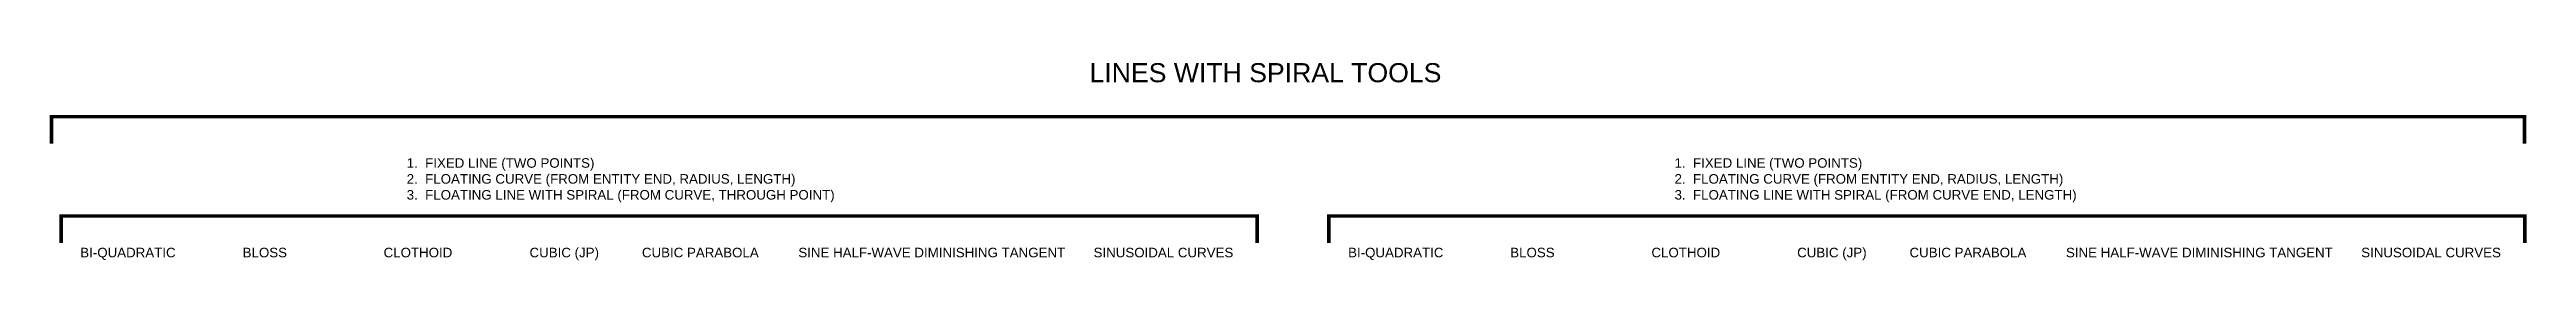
# Model space of a CAD drawing. Header units: feet. Extents: x 1000000 to 1072394, y 992134 to 1026925.
# Drawn here: x 1042750 to 1053153, y 1007010 to 1007836 of the extents above; entities that cross this region are included whole.
import ezdxf

# ---------------------------------------------------------------- set-up
doc = ezdxf.new("R2010")
doc.units = ezdxf.units.FT
doc.header["$LTSCALE"] = 40
doc.header["$MEASUREMENT"] = 0
doc.styles.get("Standard").update_dxf_attribs({"font": 'arial.ttf'})

msp = doc.modelspace()

# ---------------------------------------------------------------- texts
for s, insert, char_height, width, attachment_point in [('LINES WITH SPIRAL TOOLS', (1047857, 1007835), 80, 2721.78, 2), ('{\\fArial CE|b0|i0|c238|p34;1.  FIXED LINE} (TWO POINTS){\\fArial CE|b0|i0|c238|p34;\\P2.  FLOATING CURVE (FROM ENTITY END, RADIUS, LENGTH)\\P3.  FLOATING LINE WITH SPIRAL (FROM CURVE, THROUGH POINT)}', (1044250, 1007437), 40, 1993.56, 1), ('{\\fArial CE|b0|i0|c238|p34;1.  FIXED LINE (TWO POINTS)\\P2.  FLOATING CURVE (FROM ENTITY END, RADIUS, LENGTH)\\P3.  FLOATING LINE WITH SPIRAL (FROM CURVE} END, LENGTH)', (1049575, 1007437), 40, 1993.56, 1), ('BI-QUADRATIC', (1042879, 1007062), 40, 1993.56, 1), ('BLOSS', (1043561, 1007062), 40, 1993.56, 1), ('CLOTHOID', (1044153, 1007062), 40, 1993.56, 1), ('CUBIC (JP)', (1044766, 1007062), 40, 1993.56, 1), ('{\\fArial CE|b0|i0|c238|p34;CUBIC }PARABOLA', (1045238, 1007062), 40, 1993.56, 1), ('SINE HALF-WAVE DIMINISHING TANGENT', (1045895, 1007062), 40, 1993.56, 1), ('SINUSOIDAL CURVES', (1047135, 1007062), 40, 1993.56, 1), ('BI-QUADRATIC', (1048204, 1007062), 40, 1993.56, 1), ('BLOSS', (1048885, 1007062), 40, 1993.56, 1), ('CLOTHOID', (1049478, 1007062), 40, 1993.56, 1), ('CUBIC (JP)', (1050090, 1007062), 40, 1993.56, 1), ('{\\fArial CE|b0|i0|c238|p34;CUBIC }PARABOLA', (1050562, 1007062), 40, 1993.56, 1), ('SINE HALF-WAVE DIMINISHING TANGENT', (1051219, 1007062), 40, 1993.56, 1), ('SINUSOIDAL CURVES', (1052459, 1007062), 40, 1993.56, 1)]:
    msp.add_mtext(s, dxfattribs=dict(insert=insert, char_height=char_height, width=width, attachment_point=attachment_point))

# ---------------------------------------------------------------- linework, layer by layer
at = {"const_width": 15}
for points in [[(1053145, 1007498), (1053145, 1007611), (1042758, 1007611), (1042758, 1007498)], [(1047822, 1007082), (1047822, 1007195), (1042799, 1007195), (1042799, 1007082)], [(1053146, 1007082), (1053146, 1007195), (1048123, 1007195), (1048123, 1007082)]]:
    msp.add_lwpolyline(points, dxfattribs=at)

msp.set_redraw_order([(e.dxf.handle, doc.entitydb.next_handle()) for e in msp.query("TEXT MTEXT ATTDEF DIMENSION ARC_DIMENSION")])  # texts and dimensions are drawn at this point

doc.saveas('drawing.dxf')
